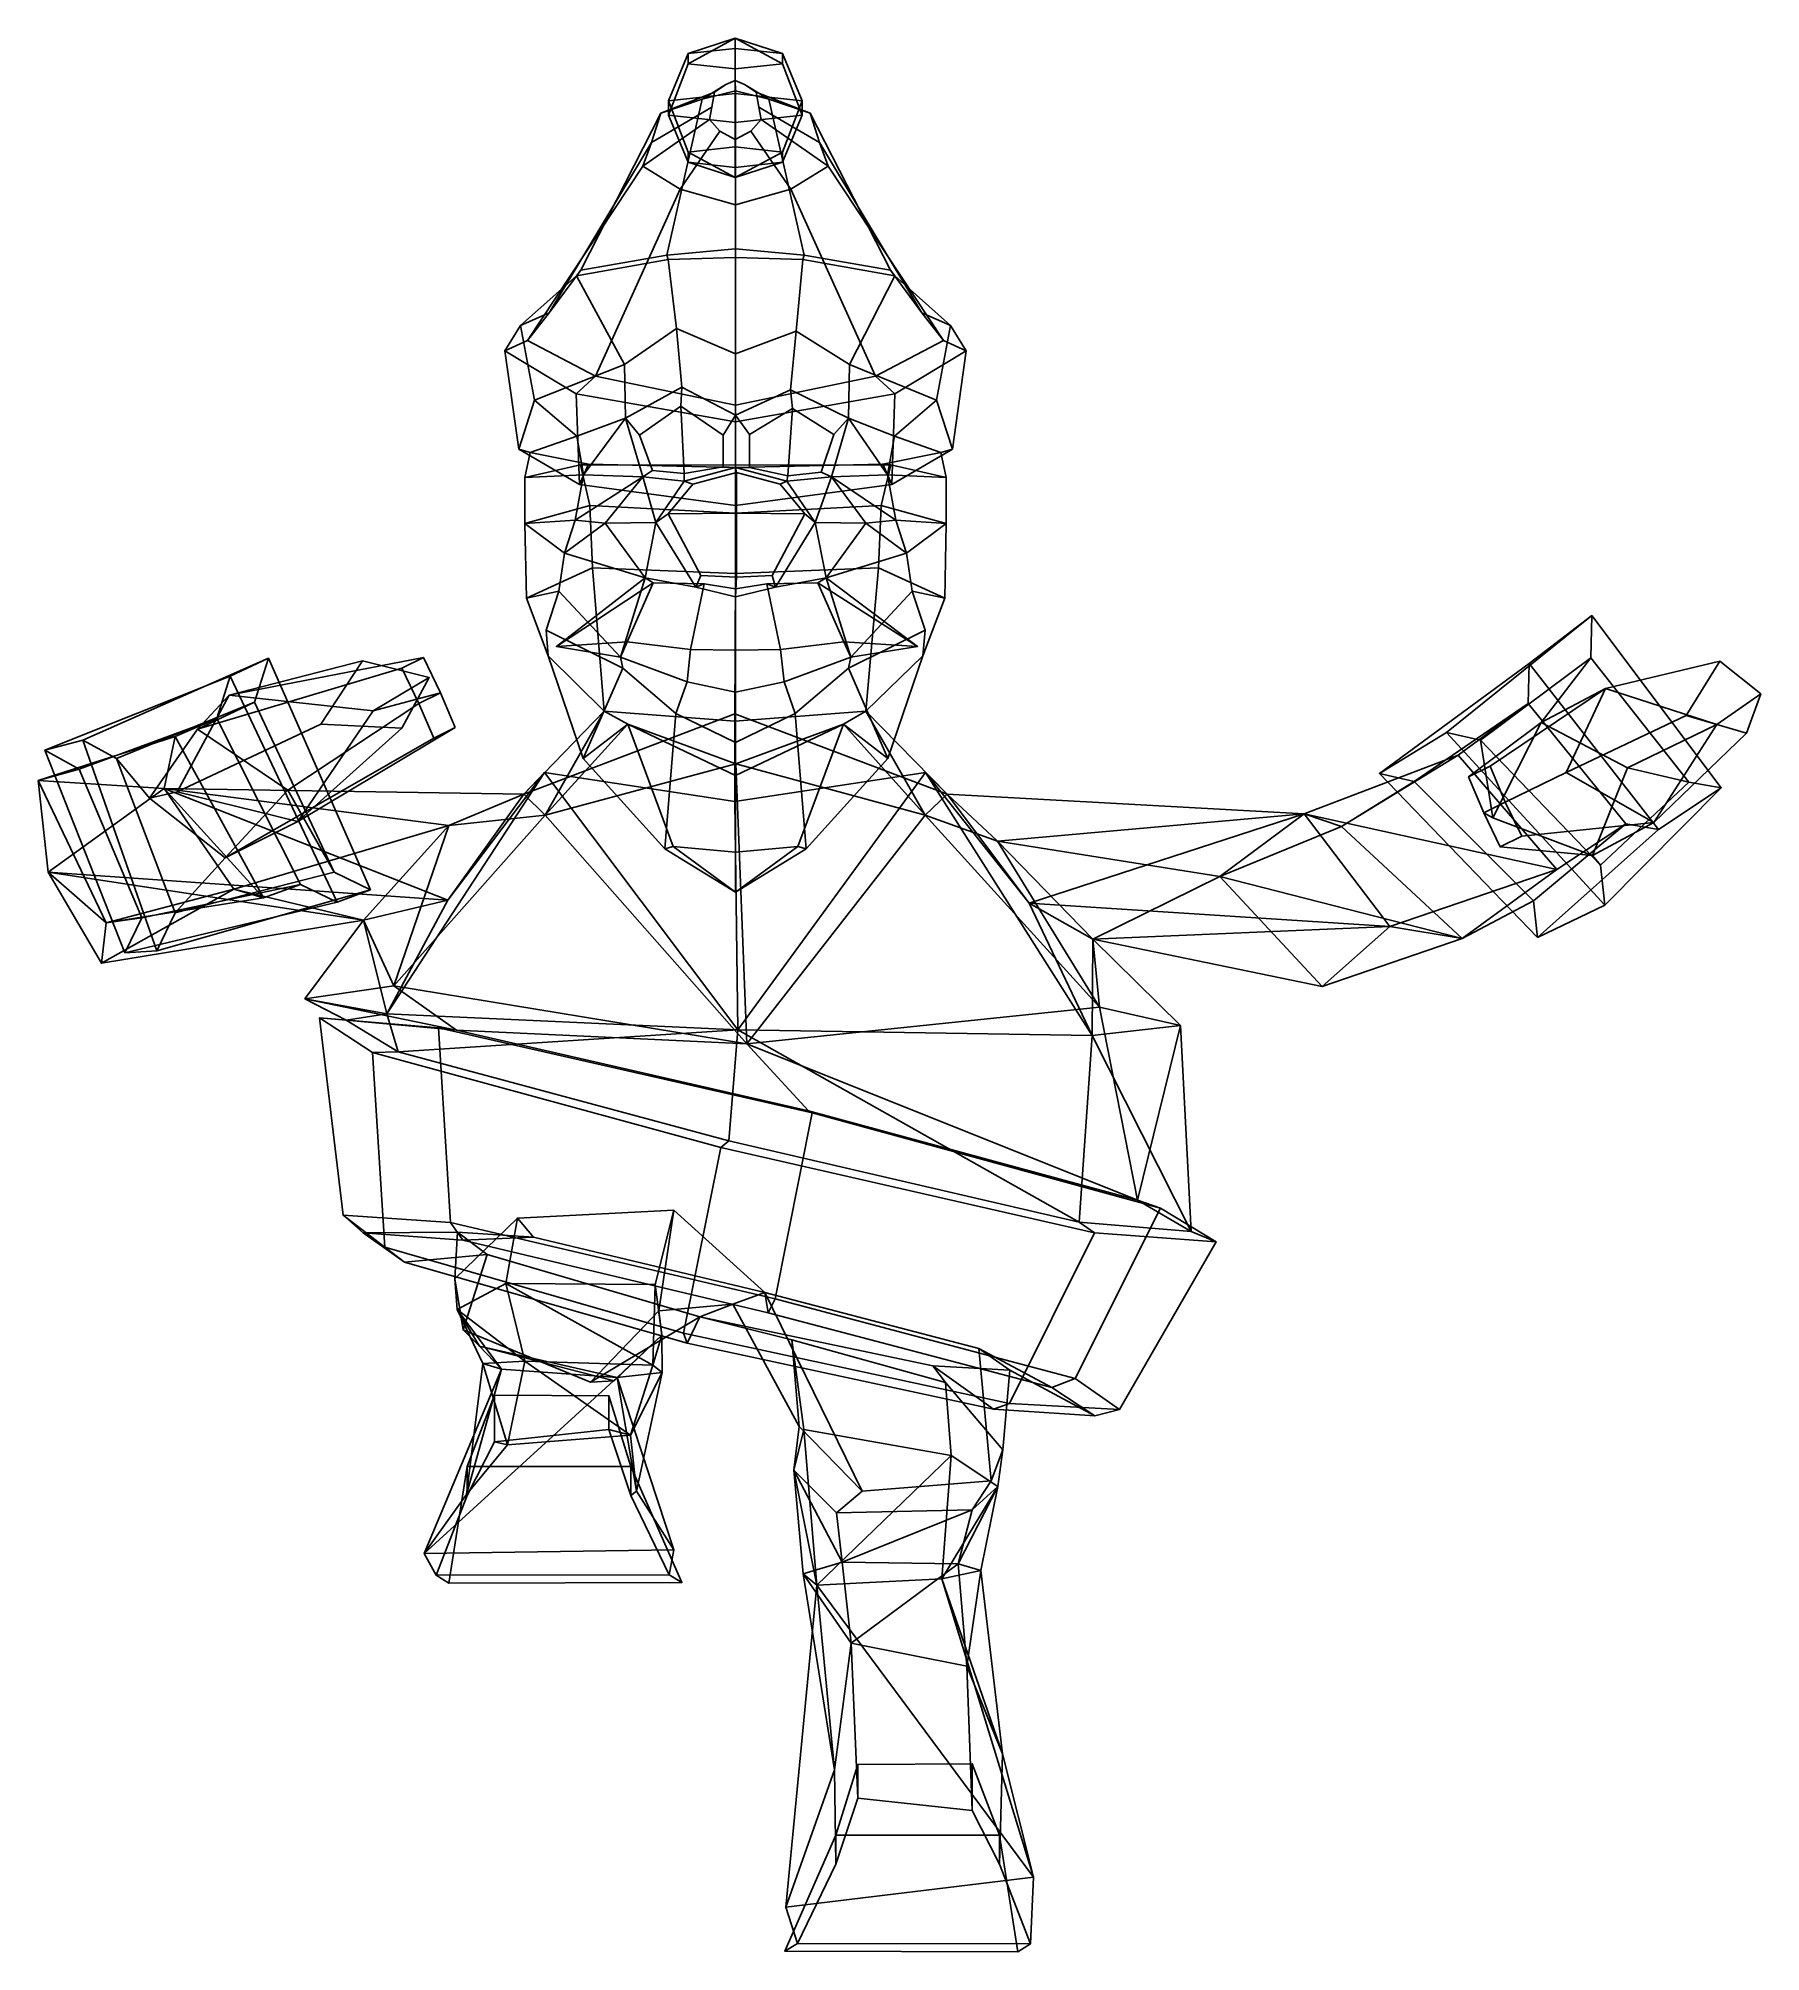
# Model space of a CAD drawing. Extents: x -202 to 294, y -149 to 403.
import ezdxf

# ---------------------------------------------------------------- set-up
doc = ezdxf.new("R2010")
doc.units = 0

msp = doc.modelspace()

# ---------------------------------------------------------------- linework, layer by layer
for p in [(-52.861191, 227.393738, 96.495125), (51.145378, 227.393738, 96.495125)]:
    msp.add_point(p)
for points in [[(-1.331468, 393.929443, -11.182452), (-1.331464, 402.759583, -24.632641), (-14.940356, 395.402771, -18.499847)], [(-14.940356, 395.402771, -18.499847), (-1.331464, 402.759583, -24.632641), (-14.940353, 398.349304, -33.134628)], [(-1.331464, 402.759583, -24.632641), (-1.331461, 399.822571, -40.45208), (-14.940353, 398.349304, -33.134628)], [(-1.331468, 393.929443, -11.182452), (12.277457, 395.402771, -18.499842), (-1.331464, 402.759583, -24.632641)], [(-1.331464, 402.759583, -24.632641), (12.27746, 398.349304, -33.134624), (-1.331461, 399.822571, -40.45208)], [(12.277457, 395.402771, -18.499842), (12.27746, 398.349304, -33.134624), (-1.331464, 402.759583, -24.632641)], [(-20.577364, 380.588318, -18.328737), (-14.940356, 395.402771, -18.499847), (-14.940353, 398.349304, -33.134628), (-20.57736, 384.755432, -39.025528)], [(-14.940353, 398.349304, -33.134628), (-1.331461, 399.822571, -40.45208), (-1.331459, 386.838928, -49.373886), (-20.57736, 384.755432, -39.025528)], [(12.27746, 398.349304, -33.134624), (17.914433, 384.755432, -39.02552), (-1.331459, 386.838928, -49.373886), (-1.331461, 399.822571, -40.45208)], [(17.914429, 380.588318, -18.328732), (17.914433, 384.755432, -39.02552), (12.27746, 398.349304, -33.134624), (12.277457, 395.402771, -18.499842)], [(-1.331469, 378.504822, -7.980401), (-1.331468, 393.929443, -11.182452), (-14.940356, 395.402771, -18.499847), (-20.577364, 380.588318, -18.328737)], [(-1.331469, 378.504822, -7.980401), (17.914429, 380.588318, -18.328732), (12.277457, 395.402771, -18.499842), (-1.331468, 393.929443, -11.182452)], [(-7.377376, 387.26239, -18.391985), (-8.127392, 382.895813, -19.295635), (-25.525116, 372.705139, 27.445307), (-22.846489, 381.137878, 36.536198)], [(-4.036875, 389.382507, -17.953238), (-7.377376, 387.26239, -18.391985), (-22.846489, 381.137878, 36.536198), (-10.91613, 385.232056, 40.94997)], [(-1.261626, 342.045898, 96.620384), (-1.289622, 387.621399, 43.525841), (-10.91613, 385.232056, 40.94997), (-21.049889, 340.176422, 89.424187)], [(-14.940352, 369.940979, -38.854359), (-20.57736, 384.755432, -39.025528), (-1.331459, 386.838928, -49.373886), (-1.33146, 371.414307, -46.171806)], [(-1.341453, 390.619812, -17.697182), (-4.036875, 389.382507, -17.953238), (-10.91613, 385.232056, 40.94997), (-1.289622, 387.621399, 43.525841)], [(-1.341453, 390.619812, -17.697182), (-1.289622, 387.621399, 43.525841), (8.336884, 385.232056, 40.94997), (1.353969, 389.382507, -17.953236)], [(12.277459, 369.940979, -38.854351), (-1.33146, 371.414307, -46.171806), (-1.331459, 386.838928, -49.373886), (17.914433, 384.755432, -39.02552)], [(-1.261626, 342.045898, 96.620384), (18.526634, 340.176422, 89.424187), (8.336884, 385.232056, 40.94997), (-1.289622, 387.621399, 43.525841)], [(1.353969, 389.382507, -17.953236), (8.336884, 385.232056, 40.94997), (20.267242, 381.137878, 36.536201), (4.694469, 387.26239, -18.391983)], [(4.694469, 387.26239, -18.391983), (20.267242, 381.137878, 36.536201), (22.945868, 372.705139, 27.445311), (5.444483, 382.895813, -19.295633)], [(-54.950726, 323.63028, 51.729507), (-45.910194, 335.89209, 77.182449), (-22.846489, 381.137878, 36.536198), (-25.525116, 372.705139, 27.445307)], [(-45.910194, 335.89209, 77.182449), (-21.049889, 340.176422, 89.424187), (-10.91613, 385.232056, 40.94997), (-22.846489, 381.137878, 36.536198)], [(-8.127392, 382.895813, -19.295635), (-8.814053, 379.373474, -20.024559), (-27.977474, 365.903015, 20.112207), (-25.525116, 372.705139, 27.445307)], [(-20.577364, 380.588318, -18.328737), (-20.57736, 384.755432, -39.025528), (-14.940352, 369.940979, -38.854359), (-14.940355, 366.994446, -24.219574)], [(5.444483, 382.895813, -19.295633), (22.945868, 372.705139, 27.445311), (25.39823, 365.903015, 20.112211), (6.131145, 379.373474, -20.024555)], [(43.386948, 335.89209, 77.182449), (20.267242, 381.137878, 36.536201), (8.336884, 385.232056, 40.94997), (18.526634, 340.176422, 89.424187)], [(17.914429, 380.588318, -18.328732), (12.277456, 366.994446, -24.219568), (12.277459, 369.940979, -38.854351), (17.914433, 384.755432, -39.02552)], [(52.427479, 323.63028, 51.729507), (22.945868, 372.705139, 27.445311), (20.267242, 381.137878, 36.536201), (43.386948, 335.89209, 77.182449)], [(-8.814053, 379.373474, -20.024559), (-5.813107, 375.930237, -20.737076), (-17.259813, 359.253693, 12.943941), (-27.977474, 365.903015, 20.112207)], [(-1.331469, 378.504822, -7.980401), (-20.577364, 380.588318, -18.328737), (-14.940355, 366.994446, -24.219574), (-1.331466, 365.521179, -16.90218)], [(-5.813107, 375.930237, -20.737076), (-1.341456, 373.610657, -21.217121), (-1.289627, 354.774139, 8.114732), (-17.259813, 359.253693, 12.943941)], [(3.130197, 375.930237, -20.737074), (14.680561, 359.253693, 12.943944), (-1.289627, 354.774139, 8.114732), (-1.341456, 373.610657, -21.217121)], [(-1.331469, 378.504822, -7.980401), (-1.331466, 365.521179, -16.90218), (12.277456, 366.994446, -24.219568), (17.914429, 380.588318, -18.328732)], [(6.131145, 379.373474, -20.024555), (25.39823, 365.903015, 20.112211), (14.680561, 359.253693, 12.943944), (3.130197, 375.930237, -20.737074)], [(-61.220665, 315.609406, 29.953623), (-54.950726, 323.63028, 51.729507), (-25.525116, 372.705139, 27.445307), (-27.977474, 365.903015, 20.112207)], [(-14.940355, 366.994446, -24.219574), (-14.940352, 369.940979, -38.854359), (-1.331472, 362.584167, -32.721561)], [(-1.331472, 362.584167, -32.721561), (-14.940352, 369.940979, -38.854359), (-1.33146, 371.414307, -46.171806)], [(-1.331472, 362.584167, -32.721561), (-1.33146, 371.414307, -46.171806), (12.277459, 369.940979, -38.854351)], [(12.277456, 366.994446, -24.219568), (-1.331472, 362.584167, -32.721561), (12.277459, 369.940979, -38.854351)], [(58.697418, 315.609406, 29.953625), (25.39823, 365.903015, 20.112211), (22.945868, 372.705139, 27.445311), (52.427479, 323.63028, 51.729507)], [(-41.632751, 305.348206, 10.933404), (-61.220665, 315.609406, 29.953623), (-27.977474, 365.903015, 20.112207), (-17.259813, 359.253693, 12.943941)], [(-1.331466, 365.521179, -16.90218), (-14.940355, 366.994446, -24.219574), (-1.331472, 362.584167, -32.721561)], [(-1.331466, 365.521179, -16.90218), (-1.331472, 362.584167, -32.721561), (12.277456, 366.994446, -24.219568)], [(39.109497, 305.348206, 10.933404), (14.680561, 359.253693, 12.943944), (25.39823, 365.903015, 20.112211), (58.697418, 315.609406, 29.953625)], [(-1.261628, 296.936066, -6.669971), (-41.632751, 305.348206, 10.933404), (-17.259813, 359.253693, 12.943941), (-1.289627, 354.774139, 8.114732)], [(-1.261628, 296.936066, -6.669971), (-1.289627, 354.774139, 8.114732), (14.680561, 359.253693, 12.943944), (39.109497, 305.348206, 10.933404)], [(-20.661224, 338.989014, 94.691864), (-21.049889, 340.176422, 89.424187), (-45.910194, 335.89209, 77.182449), (-47.152546, 334.23114, 82.25061)], [(-18.304399, 319.053284, 103.234856), (-20.661224, 338.989014, 94.691864), (-47.152546, 334.23114, 82.25061), (-33.245136, 308.675415, 94.079353)], [(-1.261627, 339.529663, 100.829193), (-1.261626, 342.045898, 96.620384), (-21.049889, 340.176422, 89.424187), (-20.661224, 338.989014, 94.691864)], [(-1.261628, 311.785492, 109.099426), (-1.261627, 339.529663, 100.829193), (-20.661224, 338.989014, 94.691864), (-18.304399, 319.053284, 103.234856)], [(-1.261628, 311.785492, 109.099426), (16.184868, 318.281158, 103.471062), (18.13797, 338.989014, 94.691864), (-1.261627, 339.529663, 100.829193)], [(-1.261627, 339.529663, 100.829193), (18.13797, 338.989014, 94.691864), (18.526634, 340.176422, 89.424187), (-1.261626, 342.045898, 96.620384)], [(16.184868, 318.281158, 103.471062), (31.59392, 308.675415, 94.079361), (44.629299, 334.23114, 82.25061), (18.13797, 338.989014, 94.691864)], [(18.13797, 338.989014, 94.691864), (44.629299, 334.23114, 82.25061), (43.386948, 335.89209, 77.182449), (18.526634, 340.176422, 89.424187)], [(-47.152546, 334.23114, 82.25061), (-45.910194, 335.89209, 77.182449), (-54.950726, 323.63028, 51.729507), (-63.249405, 319.956116, 53.952595)], [(-33.245136, 308.675415, 94.079353), (-47.152546, 334.23114, 82.25061), (-63.249405, 319.956116, 53.952595), (-59.202343, 298.385529, 77.292915)], [(31.59392, 308.675415, 94.079361), (56.679092, 298.385529, 77.292923), (60.726154, 319.956085, 53.952595), (44.629299, 334.23114, 82.25061)], [(44.629299, 334.23114, 82.25061), (60.726154, 319.956085, 53.952595), (52.427479, 323.63028, 51.729507), (43.386948, 335.89209, 77.182449)], [(-63.249405, 319.956116, 53.952595), (-54.950726, 323.63028, 51.729507), (-61.220665, 315.609406, 29.953623), (-67.775093, 312.620575, 29.133965)], [(60.726154, 319.956085, 53.952595), (65.251846, 312.620575, 29.133966), (58.697418, 315.609406, 29.953625), (52.427479, 323.63028, 51.729507)], [(-59.202343, 298.385529, 77.292915), (-63.249405, 319.956116, 53.952595), (-67.775093, 312.620575, 29.133965), (-63.775761, 284.325806, 42.14732)], [(-67.775093, 312.620575, 29.133965), (-61.220665, 315.609406, 29.953623), (-41.632751, 305.348206, 10.933404), (-47.161472, 300.279999, 8.500876)], [(-18.304399, 319.053284, 103.234856), (-33.245136, 308.675415, 94.079353), (-32.952427, 293.232452, 94.640991), (-16.735708, 302.196625, 106.165733)], [(-1.261628, 311.785492, 109.099426), (-18.304399, 319.053284, 103.234856), (-16.735708, 302.196625, 106.165733), (-1.261628, 294.054504, 108.643082)], [(-1.261628, 311.785492, 109.099426), (-1.261628, 294.054504, 108.643082), (14.616173, 301.39624, 106.212967), (16.184868, 318.281158, 103.471062)], [(16.184868, 318.281158, 103.471062), (14.616173, 301.39624, 106.212967), (31.301207, 293.232452, 94.640991), (31.59392, 308.675415, 94.079361)], [(65.251846, 312.620575, 29.133966), (44.638214, 300.279999, 8.500877), (39.109497, 305.348206, 10.933404), (58.697418, 315.609406, 29.953625)], [(56.679092, 298.385529, 77.292923), (61.252506, 284.325775, 42.147324), (65.251846, 312.620575, 29.133966), (60.726154, 319.956085, 53.952595)], [(-63.775761, 284.325806, 42.14732), (-67.775093, 312.620575, 29.133965), (-47.161472, 300.279999, 8.500876), (-46.266144, 274.057068, 17.940266)], [(61.252506, 284.325775, 42.147324), (43.742889, 274.057068, 17.940266), (44.638214, 300.279999, 8.500877), (65.251846, 312.620575, 29.133966)], [(-47.036804, 288.003052, 78.311165), (-32.952427, 293.232452, 94.640991), (-33.245136, 308.675415, 94.079353), (-59.202343, 298.385529, 77.292915)], [(-47.161472, 300.279999, 8.500876), (-41.632751, 305.348206, 10.933404), (-1.261628, 296.936066, -6.669971), (-1.261628, 292.146942, -9.965155)], [(44.638214, 300.279999, 8.500877), (-1.261628, 292.146942, -9.965155), (-1.261628, 296.936066, -6.669971), (39.109497, 305.348206, 10.933404)], [(44.513546, 288.003052, 78.311165), (56.679092, 298.385529, 77.292923), (31.59392, 308.675415, 94.079361), (31.301207, 293.232452, 94.640991)], [(-59.202343, 298.385529, 77.292915), (-63.775761, 284.325806, 42.14732), (-60.470219, 283.339478, 41.793922), (-47.036804, 288.003052, 78.311165)], [(-46.266144, 274.057068, 17.940266), (-47.161472, 300.279999, 8.500876), (-1.261628, 292.146942, -9.965155), (-1.261629, 268.000732, -0.879416)], [(-16.994556, 296.726257, 104.469688), (-16.735708, 302.196625, 106.165733), (-32.952427, 293.232452, 94.640991), (-28.931688, 288.357544, 94.654114)], [(-16.994556, 296.726257, 104.469688), (-4.846684, 288.35437, 106.095718), (-1.261628, 294.054504, 108.643082), (-16.735708, 302.196625, 106.165733)], [(43.742889, 274.057068, 17.940266), (-1.261629, 268.000732, -0.879416), (-1.261628, 292.146942, -9.965155), (44.638214, 300.279999, 8.500877)], [(15.123045, 296.031097, 104.268639), (14.616173, 301.39624, 106.212967), (-1.261628, 294.054504, 108.643082), (2.776564, 288.473633, 106.276031)], [(15.123045, 296.031097, 104.268639), (27.042391, 288.47702, 92.15062), (31.301207, 293.232452, 94.640991), (14.616173, 301.39624, 106.212967)], [(56.679092, 298.385529, 77.292923), (44.513546, 288.003052, 78.311165), (57.946968, 283.339478, 41.793922), (61.252506, 284.325775, 42.147324)], [(-45.064053, 276.887604, 78.655991), (-32.952427, 293.232452, 94.640991), (-47.036804, 288.003052, 78.311165)], [(-28.022158, 276.326996, 98.549278), (-32.952427, 293.232452, 94.640991), (-45.064053, 276.887604, 78.655991)], [(-25.184687, 278.167694, 97.547935), (-28.931688, 288.357544, 94.654114), (-32.952427, 293.232452, 94.640991), (-28.022158, 276.326996, 98.549278)], [(-16.0952, 277.233154, 102.64016), (-16.994556, 296.726257, 104.469688), (-28.931688, 288.357544, 94.654114), (-25.184687, 278.167694, 97.547935)], [(-4.846684, 288.35437, 106.095718), (-16.994556, 296.726257, 104.469688), (-16.0952, 277.233154, 102.64016), (-4.846684, 279.237091, 106.939919)], [(-4.846684, 279.237091, 106.939919), (-1.261628, 278.989685, 110.144325), (-1.261628, 294.054504, 108.643082), (-4.846684, 288.35437, 106.095718)], [(2.776564, 278.969025, 107.318275), (2.776564, 288.473633, 106.276031), (-1.261628, 294.054504, 108.643082), (-1.261628, 278.989685, 110.144325)], [(2.776564, 288.473633, 106.276031), (2.776564, 278.969025, 107.318275), (13.806031, 276.620758, 102.009949), (15.123045, 296.031097, 104.268639)], [(13.806031, 276.620758, 102.009949), (23.368357, 277.616791, 95.723228), (27.042391, 288.47702, 92.15062), (15.123045, 296.031097, 104.268639)], [(23.368357, 277.616791, 95.723228), (26.370941, 276.326996, 98.549278), (31.301207, 293.232452, 94.640991), (27.042391, 288.47702, 92.15062)], [(26.370941, 276.326996, 98.549278), (42.540791, 276.887634, 78.655991), (31.301207, 293.232452, 94.640991)], [(42.540791, 276.887634, 78.655991), (44.513546, 288.003052, 78.311165), (31.301207, 293.232452, 94.640991)], [(-47.036804, 288.003052, 78.311165), (-60.470219, 283.339478, 41.793922), (-61.974628, 276.071472, 42.462151), (-45.064053, 276.887604, 78.655991)], [(44.513546, 288.003052, 78.311165), (42.540791, 276.887634, 78.655991), (59.45137, 276.071503, 42.462151), (57.946968, 283.339478, 41.793922)], [(-63.775761, 284.325806, 42.14732), (-46.266144, 274.057068, 17.940266), (-43.680016, 279.975983, 15.766959), (-60.470219, 283.339478, 41.793922)], [(-61.974628, 276.071472, 42.462151), (-60.470219, 283.339478, 41.793922), (-43.680016, 279.975983, 15.766959), (-45.992378, 279.750854, 12.67251)], [(61.252506, 284.325775, 42.147324), (57.946968, 283.339478, 41.793922), (41.156761, 279.975983, 15.766959), (43.742889, 274.057068, 17.940266)], [(59.45137, 276.071503, 42.462151), (43.469116, 279.750885, 12.67251), (41.156761, 279.975983, 15.766959), (57.946968, 283.339478, 41.793922)], [(-61.99641, 262.877533, 44.641083), (-61.974628, 276.071472, 42.462151), (-45.992378, 279.750854, 12.67251), (-43.247601, 268.053802, 11.188781)], [(-45.064053, 276.887604, 78.655991), (-61.974628, 276.071472, 42.462151), (-61.99641, 262.877533, 44.641083), (-47.505821, 263.788452, 78.504814)], [(-47.505821, 263.788452, 78.504814), (-28.022158, 276.326996, 98.549278), (-45.064053, 276.887604, 78.655991)], [(-38.851845, 262.97171, 101.72583), (-28.022158, 276.326996, 98.549278), (-47.505821, 263.788452, 78.504814)], [(-46.266144, 274.057068, 17.940266), (-1.261629, 268.000732, -0.879416), (-1.261629, 279.043549, -1.258284), (-43.680016, 279.975983, 15.766959)], [(-45.992378, 279.750854, 12.67251), (-43.680016, 279.975983, 15.766959), (-1.261629, 279.043549, -1.258284), (-1.261628, 279.676697, -2.405132)], [(-43.247601, 268.053802, 11.188781), (-45.992378, 279.750854, 12.67251), (-1.261628, 279.676697, -2.405132), (-1.261628, 265.800476, -0.945824)], [(-38.851845, 262.97171, 101.72583), (-24.220083, 263.125061, 104.760262), (-28.022158, 276.326996, 98.549278)], [(-16.0952, 277.233154, 102.64016), (-25.184687, 278.167694, 97.547935), (-28.022158, 276.326996, 98.549278), (-16.062307, 275.046112, 104.835991)], [(-24.220083, 263.125061, 104.760262), (-16.062307, 275.046112, 104.835991), (-28.022158, 276.326996, 98.549278)], [(-1.003246, 265.786407, 128.666168), (-1.003246, 277.603333, 124.536148), (-13.626121, 274.169067, 121.01963), (-20.702448, 265.604736, 122.216965)], [(-16.0952, 277.233154, 102.64016), (-16.062307, 275.046112, 104.835991), (-1.261628, 278.989685, 110.144325), (-4.846684, 279.237091, 106.939919)], [(-1.003246, 277.603333, 124.536148), (-1.261628, 278.989685, 110.144325), (-16.062307, 275.046112, 104.835991), (-13.626121, 274.169067, 121.01963)], [(43.742889, 274.057068, 17.940266), (41.156761, 279.975983, 15.766959), (-1.261629, 279.043549, -1.258284), (-1.261629, 268.000732, -0.879416)], [(43.469116, 279.750885, 12.67251), (-1.261628, 279.676697, -2.405132), (-1.261629, 279.043549, -1.258284), (41.156761, 279.975983, 15.766959)], [(40.724342, 268.053802, 11.188781), (-1.261628, 265.800476, -0.945824), (-1.261628, 279.676697, -2.405132), (43.469116, 279.750885, 12.67251)], [(-1.003246, 277.603333, 124.536148), (11.619626, 274.169067, 121.01963), (13.53905, 275.046112, 104.835991), (-1.261628, 278.989685, 110.144325)], [(13.806031, 276.620758, 102.009949), (2.776564, 278.969025, 107.318275), (-1.261628, 278.989685, 110.144325), (13.53905, 275.046112, 104.835991)], [(-1.003246, 265.786407, 128.666168), (18.695955, 265.604736, 122.216965), (11.619626, 274.169067, 121.01963), (-1.003246, 277.603333, 124.536148)], [(13.806031, 276.620758, 102.009949), (13.53905, 275.046112, 104.835991), (26.370941, 276.326996, 98.549278), (23.368357, 277.616791, 95.723228)], [(21.696829, 263.125061, 104.760262), (26.370941, 276.326996, 98.549278), (13.53905, 275.046112, 104.835991)], [(36.328587, 262.97171, 101.72583), (26.370941, 276.326996, 98.549278), (21.696829, 263.125061, 104.760262)], [(44.982567, 263.788483, 78.504814), (42.540791, 276.887634, 78.655991), (26.370941, 276.326996, 98.549278)], [(36.328587, 262.97171, 101.72583), (44.982567, 263.788483, 78.504814), (26.370941, 276.326996, 98.549278)], [(59.473156, 262.877563, 44.641083), (40.724342, 268.053802, 11.188781), (43.469116, 279.750885, 12.67251), (59.45137, 276.071503, 42.462151)], [(42.540791, 276.887634, 78.655991), (44.982567, 263.788483, 78.504814), (59.473156, 262.877563, 44.641083), (59.45137, 276.071503, 42.462151)], [(-20.702448, 265.604736, 122.216965), (-13.626121, 274.169067, 121.01963), (-16.062307, 275.046112, 104.835991), (-24.220083, 263.125061, 104.760262)], [(18.695955, 265.604736, 122.216965), (21.696829, 263.125061, 104.760262), (13.53905, 275.046112, 104.835991), (11.619626, 274.169067, 121.01963)], [(-61.560055, 241.323303, 46.003769), (-61.99641, 262.877533, 44.641083), (-43.247601, 268.053802, 11.188781), (-42.454884, 250.066132, 14.099627)], [(-42.454884, 250.066132, 14.099627), (-43.247601, 268.053802, 11.188781), (-1.261628, 265.800476, -0.945824), (-1.261628, 248.44043, 3.485335)], [(-11.278121, 247.85675, 117.381271), (-20.702448, 265.604736, 122.216965), (-24.220083, 263.125061, 104.760262), (-12.728089, 244.538025, 104.511536)], [(-1.003246, 247.335266, 122.611298), (-1.003246, 265.786407, 128.666168), (-20.702448, 265.604736, 122.216965), (-11.278121, 247.85675, 117.381271)], [(39.931625, 250.066132, 14.099627), (-1.261628, 248.44043, 3.485335), (-1.261628, 265.800476, -0.945824), (40.724342, 268.053802, 11.188781)], [(-1.003246, 247.335266, 122.611298), (9.271628, 247.85675, 117.381271), (18.695955, 265.604736, 122.216965), (-1.003246, 265.786407, 128.666168)], [(9.271628, 247.85675, 117.381271), (10.204832, 244.538025, 104.511536), (21.696829, 263.125061, 104.760262), (18.695955, 265.604736, 122.216965)], [(59.036804, 241.323303, 46.003769), (39.931625, 250.066132, 14.099627), (40.724342, 268.053802, 11.188781), (59.473156, 262.877563, 44.641083)], [(-47.505821, 263.788452, 78.504814), (-61.99641, 262.877533, 44.641083), (-50.571896, 254.265076, 77.948036)], [(-52.177639, 243.335205, 78.12674), (-50.571896, 254.265076, 77.948036), (-61.99641, 262.877533, 44.641083), (-61.560055, 241.323303, 46.003769)], [(-50.571896, 254.265076, 77.948036), (-38.851845, 262.97171, 101.72583), (-47.505821, 263.788452, 78.504814)], [(-27.355223, 247.158386, 98.608398), (-38.851845, 262.97171, 101.72583), (-50.571896, 254.265076, 77.948036)], [(-27.355223, 247.158386, 98.608398), (-24.220083, 263.125061, 104.760262), (-38.851845, 262.97171, 101.72583)], [(-12.728089, 244.538025, 104.511536), (-24.220083, 263.125061, 104.760262), (-27.355223, 247.158386, 98.608398)], [(10.204832, 244.538025, 104.511536), (24.831968, 247.158386, 98.608398), (21.696829, 263.125061, 104.760262)], [(24.831968, 247.158386, 98.608398), (36.328587, 262.97171, 101.72583), (21.696829, 263.125061, 104.760262)], [(24.831968, 247.158386, 98.608398), (48.048641, 254.265076, 77.948036), (36.328587, 262.97171, 101.72583)], [(48.048641, 254.265076, 77.948036), (44.982567, 263.788483, 78.504814), (36.328587, 262.97171, 101.72583)], [(44.982567, 263.788483, 78.504814), (48.048641, 254.265076, 77.948036), (59.473156, 262.877563, 44.641083)], [(49.654385, 243.335205, 78.12674), (59.036804, 241.323303, 46.003769), (59.473156, 262.877563, 44.641083), (48.048641, 254.265076, 77.948036)], [(-52.177639, 243.335205, 78.12674), (-34.463234, 224.332428, 104.917747), (-27.355223, 247.158386, 98.608398), (-50.571896, 254.265076, 77.948036)], [(49.654385, 243.335205, 78.12674), (48.048641, 254.265076, 77.948036), (24.831968, 247.158386, 98.608398), (31.939976, 224.332428, 104.917747)], [(-55.231514, 224.711639, 50.112881), (-61.560055, 241.323303, 46.003769), (-42.454884, 250.066132, 14.099627), (-39.149845, 208.782104, 31.855993)], [(-39.149845, 208.782104, 31.855993), (-42.454884, 250.066132, 14.099627), (-1.261628, 248.44043, 3.485335), (-1.513279, 205.844543, 8.88728)], [(36.334221, 208.782104, 31.855993), (-1.513279, 205.844543, 8.88728), (-1.261628, 248.44043, 3.485335), (39.931625, 250.066132, 14.099627)], [(52.708256, 224.711639, 50.112881), (36.334221, 208.782104, 31.855993), (39.931625, 250.066132, 14.099627), (59.036804, 241.323303, 46.003769)], [(-55.231514, 224.711639, 50.112881), (-55.900864, 232.077118, 81.29702), (-52.177639, 243.335205, 78.12674), (-61.560055, 241.323303, 46.003769)], [(-52.177639, 243.335205, 78.12674), (-55.900864, 232.077118, 81.29702), (-33.780064, 221.110687, 95.906563), (-34.463234, 224.332428, 104.917747)], [(-24.989033, 245.737732, 112.608627), (-27.355223, 247.158386, 98.608398), (-52.861191, 227.393738, 96.495125)], [(-52.861191, 227.393738, 96.495125), (-27.355223, 247.158386, 98.608398), (-34.463234, 224.332428, 104.917747)], [(-32.466236, 228.689026, 115.00264), (-24.989033, 245.737732, 112.608627), (-52.861191, 227.393738, 96.495125)], [(-10.291663, 245.475464, 112.725739), (-24.989033, 245.737732, 112.608627), (-32.466236, 228.689026, 115.00264), (-14.252616, 226.497711, 123.670204)], [(-24.989033, 245.737732, 112.608627), (-10.291663, 245.475464, 112.725739), (-12.728089, 244.538025, 104.511536), (-27.355223, 247.158386, 98.608398)], [(-14.252616, 226.497711, 123.670204), (-1.261628, 226.29425, 124.353912), (-1.261628, 244.061462, 115.474304), (-10.291663, 245.475464, 112.725739)], [(-1.003246, 247.335266, 122.611298), (-11.278121, 247.85675, 117.381271), (-12.728089, 244.538025, 104.511536), (-1.261628, 241.750671, 110.43103)], [(-1.261628, 244.061462, 115.474304), (-1.261628, 241.750671, 110.43103), (-12.728089, 244.538025, 104.511536), (-10.291663, 245.475464, 112.725739)], [(-1.003246, 247.335266, 122.611298), (-1.261628, 241.750671, 110.43103), (10.204832, 244.538025, 104.511536), (9.271628, 247.85675, 117.381271)], [(11.729358, 226.497711, 123.670204), (7.768407, 245.475464, 112.725739), (-1.261628, 244.061462, 115.474304), (-1.261628, 226.29425, 124.353912)], [(-1.261628, 244.061462, 115.474304), (7.768407, 245.475464, 112.725739), (10.204832, 244.538025, 104.511536), (-1.261628, 241.750671, 110.43103)], [(22.465778, 245.737732, 112.608627), (24.831968, 247.158386, 98.608398), (10.204832, 244.538025, 104.511536), (7.768407, 245.475464, 112.725739)], [(7.768407, 245.475464, 112.725739), (11.729358, 226.497711, 123.670204), (29.94298, 228.689026, 115.00264), (22.465778, 245.737732, 112.608627)], [(22.465778, 245.737732, 112.608627), (51.145378, 227.393738, 96.495125), (24.831968, 247.158386, 98.608398)], [(29.94298, 228.689026, 115.00264), (51.145378, 227.393738, 96.495125), (22.465778, 245.737732, 112.608627)], [(51.145378, 227.393738, 96.495125), (31.939976, 224.332428, 104.917747), (24.831968, 247.158386, 98.608398)], [(49.654385, 243.335205, 78.12674), (31.939976, 224.332428, 104.917747), (31.256805, 221.110687, 95.906563), (53.377613, 232.077118, 81.29702)], [(52.708256, 224.711639, 50.112881), (59.036804, 241.323303, 46.003769), (49.654385, 243.335205, 78.12674), (53.377613, 232.077118, 81.29702)], [(-33.780064, 221.110687, 95.906563), (-55.900864, 232.077118, 81.29702), (-55.231514, 224.711639, 50.112881), (-45.153446, 195.064178, 66.107307)], [(31.256805, 221.110687, 95.906563), (42.630188, 195.064178, 66.107307), (52.708256, 224.711639, 50.112881), (53.377613, 232.077118, 81.29702)], [(184.314453, 190.807739, 118.935951), (203.660095, 202.613678, 143.094345), (245.518448, 236.294189, 93.707909), (227.540436, 222.469635, 70.574875)], [(203.660095, 202.613678, 143.094345), (213.508911, 200.369812, 136.732971), (245.247498, 224.167328, 99.885124), (245.518448, 236.294189, 93.707909)], [(282.873413, 186.68573, 90.886703), (264.821991, 174.619568, 65.87532), (227.540436, 222.469635, 70.574875), (245.518448, 236.294189, 93.707909)], [(282.873413, 186.68573, 90.886703), (245.518448, 236.294189, 93.707909), (245.247498, 224.167328, 99.885124), (273.519012, 188.303162, 97.181725)], [(-34.463234, 224.332428, 104.917747), (-32.466236, 228.689026, 115.00264), (-52.861191, 227.393738, 96.495125)], [(-14.252616, 226.497711, 123.670204), (-32.466236, 228.689026, 115.00264), (-34.463234, 224.332428, 104.917747), (-15.254243, 217.198669, 113.76458)], [(-1.261628, 226.29425, 124.353912), (-14.252616, 226.497711, 123.670204), (-15.254243, 217.198669, 113.76458), (-1.261628, 214.231873, 119.235947)], [(-1.261628, 226.29425, 124.353912), (-1.261628, 214.231873, 119.235947), (12.730985, 217.198669, 113.76458), (11.729358, 226.497711, 123.670204)], [(11.729358, 226.497711, 123.670204), (12.730985, 217.198669, 113.76458), (31.939976, 224.332428, 104.917747), (29.94298, 228.689026, 115.00264)], [(31.939976, 224.332428, 104.917747), (51.145378, 227.393738, 96.495125), (29.94298, 228.689026, 115.00264)], [(-189.41304, 200.420563, 129.902863), (-135.921463, 224.026978, 108.790337), (-146.948563, 218.806244, 78.780159), (-200.322037, 197.510803, 98.765388)], [(-189.41304, 200.420563, 129.902863), (-179.71875, 195.05127, 127.268486), (-139.973755, 211.318268, 111.503166), (-135.921463, 224.026978, 108.790337)], [(-120.784286, 205.020874, 197.71022), (-108.820847, 223.253296, 197.606018), (-147.255692, 213.332275, 141.080566), (-162.227936, 185.465729, 158.934189)], [(-91.260628, 224.203613, 125.05265), (-97.415092, 221.172302, 114.080139), (-156.339935, 203.584595, 108.79763), (-147.255692, 213.332275, 141.080566)], [(-92.544212, 210.959351, 115.149757), (-130.288605, 185.977325, 99.809746), (-156.339935, 203.584595, 108.79763), (-97.415092, 221.172302, 114.080139)], [(-86.282051, 214.03186, 126.071999), (-91.260628, 224.203613, 125.05265), (-147.255692, 213.332275, 141.080566), (-105.7481, 208.848358, 137.964279)], [(-89.539658, 218.421753, 189.409454), (-105.7481, 208.848358, 137.964279), (-147.255692, 213.332275, 141.080566), (-108.820847, 223.253296, 197.606018)], [(-116.082062, 153.639282, 75.573288), (-146.948563, 218.806244, 78.780159), (-135.921463, 224.026978, 108.790337), (-106.527306, 157.254303, 107.083603)], [(-106.527306, 157.254303, 107.083603), (-135.921463, 224.026978, 108.790337), (-139.973755, 211.318268, 111.503166), (-116.926521, 162.349548, 109.981163)], [(-97.478745, 203.885498, 199.4021), (-89.539658, 218.421753, 189.409454), (-108.820847, 223.253296, 197.606018), (-120.784286, 205.020874, 197.71022)], [(-86.282051, 214.03186, 126.071999), (-92.544212, 210.959351, 115.149757), (-97.415092, 221.172302, 114.080139), (-91.260628, 224.203613, 125.05265)], [(-45.153446, 195.064178, 66.107307), (-55.231514, 224.711639, 50.112881), (-39.149845, 208.782104, 31.855993), (-32.316971, 205.00119, 60.032959)], [(-21.621662, 169.062622, 97.859222), (-18.436537, 208.04718, 115.812431), (-33.780064, 221.110687, 95.906563), (-45.153446, 195.064178, 66.107307)], [(-18.436537, 208.04718, 115.812431), (-15.254243, 217.198669, 113.76458), (-34.463234, 224.332428, 104.917747), (-33.780064, 221.110687, 95.906563)], [(15.913278, 208.04718, 115.812431), (31.256805, 221.110687, 95.906563), (31.939976, 224.332428, 104.917747), (12.730985, 217.198669, 113.76458)], [(19.098406, 169.062622, 97.859222), (42.630188, 195.064178, 66.107307), (31.256805, 221.110687, 95.906563), (15.913278, 208.04718, 115.812431)], [(42.630188, 195.064178, 66.107307), (29.870491, 205.00119, 60.032959), (36.334221, 208.782104, 31.855993), (52.708256, 224.711639, 50.112881)], [(184.314453, 190.807739, 118.935951), (227.540436, 222.469635, 70.574875), (227.215057, 210.908691, 76.514664), (194.339218, 188.487854, 112.478653)], [(217.024185, 178.017883, 123.44278), (230.957199, 205.50177, 106.338577), (245.247498, 224.167328, 99.885124), (213.508911, 200.369812, 136.732971)], [(264.821991, 174.619568, 65.87532), (255.329773, 176.224091, 72.281204), (227.215057, 210.908691, 76.514664), (227.540436, 222.469635, 70.574875)], [(255.809601, 192.450378, 97.528374), (273.519012, 188.303162, 97.181725), (245.247498, 224.167328, 99.885124), (230.957199, 205.50177, 106.338577)], [(272.76535, 207.509308, 203.613235), (282.457611, 223.122192, 192.451248), (249.523682, 215.248108, 132.250366), (238.130142, 191.079102, 164.479919)], [(294.240387, 213.726013, 176.689484), (281.583832, 204.882874, 118.679359), (249.523682, 215.248108, 132.250366), (282.457611, 223.122192, 192.451248)], [(290.095886, 202.37616, 196.722061), (294.240387, 213.726013, 176.689484), (282.457611, 223.122192, 192.451248), (272.76535, 207.509308, 203.613235)], [(-200.322037, 197.510803, 98.765388), (-146.948563, 218.806244, 78.780159), (-150.746399, 206.640137, 81.350151), (-190.497986, 192.024536, 96.100632)], [(-116.082062, 153.639282, 75.573288), (-126.679832, 158.788513, 78.530861), (-150.746399, 206.640137, 81.350151), (-146.948563, 218.806244, 78.780159)], [(-97.478745, 203.885498, 199.4021), (-127.455704, 176.887146, 143.44458), (-105.7481, 208.848358, 137.964279), (-89.539658, 218.421753, 189.409454)], [(-1.261628, 199.701691, 122.178642), (-1.261628, 214.231873, 119.235947), (-15.254243, 217.198669, 113.76458), (-18.436537, 208.04718, 115.812431)], [(-1.261628, 199.701691, 122.178642), (15.913278, 208.04718, 115.812431), (12.730985, 217.198669, 113.76458), (-1.261628, 214.231873, 119.235947)], [(216.238754, 192.8974, 175.874741), (249.523682, 215.248108, 132.250366), (230.957199, 205.50177, 106.338577), (210.02269, 189.84314, 164.94339)], [(220.570648, 182.484985, 177.326202), (238.130142, 191.079102, 164.479919), (249.523682, 215.248108, 132.250366), (216.238754, 192.8974, 175.874741)], [(281.583832, 204.882874, 118.679359), (255.809601, 192.450378, 97.528374), (230.957199, 205.50177, 106.338577), (249.523682, 215.248108, 132.250366)], [(-170.169128, 183.659058, 120.946838), (-156.339935, 203.584595, 108.79763), (-139.973755, 211.318268, 111.503166), (-179.71875, 195.05127, 127.268486)], [(-162.227936, 185.465729, 158.934189), (-147.255692, 213.332275, 141.080566), (-156.339935, 203.584595, 108.79763), (-170.169128, 183.659058, 120.946838)], [(-130.288605, 185.977325, 99.809746), (-116.926521, 162.349548, 109.981163), (-139.973755, 211.318268, 111.503166), (-156.339935, 203.584595, 108.79763)], [(-88.236702, 200.952698, 116.507912), (-148.362167, 166.48584, 114.189049), (-130.288605, 185.977325, 99.809746), (-92.544212, 210.959351, 115.149757)], [(-82.054291, 203.996643, 127.507957), (-86.282051, 214.03186, 126.071999), (-105.7481, 208.848358, 137.964279), (-127.455704, 176.887146, 143.44458)], [(-82.054291, 203.996643, 127.507957), (-88.236702, 200.952698, 116.507912), (-92.544212, 210.959351, 115.149757), (-86.282051, 214.03186, 126.071999)], [(207.067154, 196.094482, 50.402435), (173.43306, 175.529541, 86.027328), (194.339218, 188.487854, 112.478653), (227.215057, 210.908691, 76.514664)], [(255.329773, 176.224091, 72.281204), (235.492905, 163.050781, 45.125141), (207.067154, 196.094482, 50.402435), (227.215057, 210.908691, 76.514664)], [(290.095886, 202.37616, 196.722061), (263.44458, 176.615356, 138.54248), (281.583832, 204.882874, 118.679359), (294.240387, 213.726013, 176.689484)], [(-190.497986, 192.024536, 96.100632), (-150.746399, 206.640137, 81.350151), (-162.782928, 201.413147, 47.659698), (-202.253662, 188.723541, 62.109489)], [(-162.782928, 201.413147, 47.659698), (-150.746399, 206.640137, 81.350151), (-126.679832, 158.788513, 78.530861), (-137.31665, 154.904846, 44.231686)], [(-97.478745, 203.885498, 199.4021), (-120.784286, 205.020874, 197.71022), (-162.227936, 185.465729, 158.934189), (-127.455704, 176.887146, 143.44458)], [(-1.470909, 208.013397, 5.078217), (-62.313862, 184.769775, 2.504004), (-39.149845, 208.782104, 31.855993), (-1.513279, 205.844543, 8.88728)], [(-62.313862, 184.769775, 2.504004), (-56.112995, 178.76358, 59.291286), (-39.149845, 208.782104, 31.855993)], [(-1.470909, 208.013397, 5.078217), (-1.502693, 182.729858, -46.094997), (-56.288395, 191.101013, -36.493587), (-62.313862, 184.769775, 2.504004)], [(-56.112995, 178.76358, 59.291286), (-32.316971, 205.00119, 60.032959), (-39.149845, 208.782104, 31.855993)], [(-1.184849, 193.592285, 67.180084), (-32.316971, 205.00119, 60.032959), (-56.112995, 178.76358, 59.291286)], [(-21.621662, 169.062622, 97.859222), (-45.153446, 195.064178, 66.107307), (-32.316971, 205.00119, 60.032959), (-19.202717, 169.754944, 81.952538)], [(-19.202717, 169.754944, 81.952538), (-32.316971, 205.00119, 60.032959), (-1.261628, 190.157471, 56.009388), (-1.261628, 168.120789, 77.656464)], [(-1.261628, 190.157471, 56.009388), (-32.316971, 205.00119, 60.032959), (-1.184849, 193.592285, 67.180084)], [(-1.261628, 156.545471, 101.101158), (-1.261628, 199.701691, 122.178642), (-18.436537, 208.04718, 115.812431), (-21.621662, 169.062622, 97.859222)], [(-1.513279, 205.844543, 8.88728), (36.334221, 208.782104, 31.855993), (59.709324, 184.801819, 0.22455), (-1.470909, 208.013397, 5.078217)], [(-1.470909, 208.013397, 5.078217), (59.709324, 184.801819, 0.22455), (53.528614, 191.101013, -36.493587), (-1.502693, 182.729858, -46.094997)], [(-1.261628, 156.545471, 101.101158), (19.098406, 169.062622, 97.859222), (15.913278, 208.04718, 115.812431), (-1.261628, 199.701691, 122.178642)], [(16.679461, 169.754944, 81.952538), (-1.261628, 168.120789, 77.656464), (-1.261628, 190.157471, 56.009388), (29.870491, 205.00119, 60.032959)], [(-1.261628, 190.157471, 56.009388), (-1.184849, 193.592285, 67.180084), (29.870491, 205.00119, 60.032959)], [(-1.184849, 193.592285, 67.180084), (53.436806, 178.76358, 59.291286), (29.870491, 205.00119, 60.032959)], [(19.098406, 169.062622, 97.859222), (16.679461, 169.754944, 81.952538), (29.870491, 205.00119, 60.032959), (42.630188, 195.064178, 66.107307)], [(53.436806, 178.76358, 59.291286), (36.334221, 208.782104, 31.855993), (29.870491, 205.00119, 60.032959)], [(59.709324, 184.801819, 0.22455), (36.334221, 208.782104, 31.855993), (53.436806, 178.76358, 59.291286)], [(214.444489, 179.463135, 166.31308), (210.02269, 189.84314, 164.94339), (230.957199, 205.50177, 106.338577), (217.024185, 178.017883, 123.44278)], [(290.095886, 202.37616, 196.722061), (272.76535, 207.509308, 203.613235), (238.130142, 191.079102, 164.479919), (263.44458, 176.615356, 138.54248)], [(263.44458, 176.615356, 138.54248), (245.728867, 167.17688, 111.944885), (255.809601, 192.450378, 97.528374), (281.583832, 204.882874, 118.679359)], [(-202.253662, 188.723541, 62.109489), (-162.782928, 201.413147, 47.659698), (-165.944672, 186.448547, -3.722428)], [(-177.351852, 139.088104, 97.448799), (-168.063797, 139.639648, 130.328629), (-189.41304, 200.420563, 129.902863), (-200.322037, 197.510803, 98.765388)], [(-168.063797, 139.639648, 130.328629), (-162.782852, 150.569519, 127.400314), (-179.71875, 195.05127, 127.268486), (-189.41304, 200.420563, 129.902863)], [(-137.31665, 154.904846, 44.231686), (-165.944672, 186.448547, -3.722428), (-162.782928, 201.413147, 47.659698)], [(-82.054291, 203.996643, 127.507957), (-127.455704, 176.887146, 143.44458), (-148.362167, 166.48584, 114.189049), (-88.236702, 200.952698, 116.507912)], [(229.878387, 143.455688, 107.712288), (249.290573, 152.850037, 134.218307), (203.660095, 202.613678, 143.094345), (184.314453, 190.807739, 118.935951)], [(249.290573, 152.850037, 134.218307), (248.068863, 164.34082, 129.485931), (213.508911, 200.369812, 136.732971), (203.660095, 202.613678, 143.094345)], [(245.728867, 167.17688, 111.944885), (217.024185, 178.017883, 123.44278), (213.508911, 200.369812, 136.732971), (248.068863, 164.34082, 129.485931)], [(-177.351852, 139.088104, 97.448799), (-200.322037, 197.510803, 98.765388), (-190.497986, 192.024536, 96.100632), (-172.450089, 149.200806, 94.734245)], [(-148.362167, 166.48584, 114.189049), (-170.169128, 183.659058, 120.946838), (-179.71875, 195.05127, 127.268486), (-162.782852, 150.569519, 127.400314)], [(1.986259, 112.831909, 116.70961), (-1.184849, 193.592285, 67.180084), (-56.112995, 178.76358, 59.291286)], [(1.986259, 112.831909, 116.70961), (53.436806, 178.76358, 59.291286), (-1.184849, 193.592285, 67.180084)], [(173.43306, 175.529541, 86.027328), (207.067154, 196.094482, 50.402435), (162.611481, 179.156677, 26.323393)], [(235.492905, 163.050781, 45.125141), (162.611481, 179.156677, 26.323393), (207.067154, 196.094482, 50.402435)], [(-182.714645, 147.747559, 60.049755), (-172.450089, 149.200806, 94.734245), (-190.497986, 192.024536, 96.100632), (-202.253662, 188.723541, 62.109489)], [(-202.253662, 188.723541, 62.109489), (-165.944672, 186.448547, -3.722428), (-199.403793, 162.358643, -16.868408)], [(-182.714645, 147.747559, 60.049755), (-202.253662, 188.723541, 62.109489), (-199.403793, 162.358643, -16.868408)], [(-101.830399, 121.46991, -65.670807), (-56.288395, 191.101013, -36.493587), (-0.610459, 116.905579, -101.612526)], [(-101.830399, 121.46991, -65.670807), (-84.188339, 154.235382, -29.191), (-56.288395, 191.101013, -36.493587)], [(-84.188339, 154.235382, -29.191), (-62.313862, 184.769775, 2.504004), (-56.288395, 191.101013, -36.493587)], [(-0.610459, 116.905579, -101.612526), (-56.288395, 191.101013, -36.493587), (-1.502693, 182.729858, -46.094997)], [(-0.610459, 116.905579, -101.612526), (-1.502693, 182.729858, -46.094997), (53.528614, 191.101013, -36.493587)], [(101.526398, 115.279907, -68.924423), (-0.610459, 116.905579, -101.612526), (53.528614, 191.101013, -36.493587)], [(83.379105, 153.411102, -27.588127), (53.528614, 191.101013, -36.493587), (59.709324, 184.801819, 0.22455)], [(101.526398, 115.279907, -68.924423), (53.528614, 191.101013, -36.493587), (83.379105, 153.411102, -27.588127)], [(173.43306, 175.529541, 86.027328), (208.20723, 143.219452, 75.576027), (228.735336, 154.096619, 103.338799), (194.339218, 188.487854, 112.478653)], [(229.878387, 143.455688, 107.712288), (184.314453, 190.807739, 118.935951), (194.339218, 188.487854, 112.478653), (228.735336, 154.096619, 103.338799)], [(220.570648, 182.484985, 177.326202), (216.238754, 192.8974, 175.874741), (210.02269, 189.84314, 164.94339), (214.444489, 179.463135, 166.31308)], [(225.386276, 172.668579, 178.369339), (263.44458, 176.615356, 138.54248), (238.130142, 191.079102, 164.479919), (220.570648, 182.484985, 177.326202)], [(245.728867, 167.17688, 111.944885), (248.068863, 164.34082, 129.485931), (273.519012, 188.303162, 97.181725), (255.809601, 192.450378, 97.528374)], [(249.290573, 152.850037, 134.218307), (282.873413, 186.68573, 90.886703), (273.519012, 188.303162, 97.181725), (248.068863, 164.34082, 129.485931)], [(-84.188339, 154.235382, -29.191), (-199.403793, 162.358643, -16.868408), (-165.944672, 186.448547, -3.722428)], [(-127.455704, 176.887146, 143.44458), (-162.227936, 185.465729, 158.934189), (-170.169128, 183.659058, 120.946838), (-148.362167, 166.48584, 114.189049)], [(-83.916267, 175.798096, 48.230156), (-62.313862, 184.769775, 2.504004), (-165.944672, 186.448547, -3.722428)], [(-83.916267, 175.798096, 48.230156), (-165.944672, 186.448547, -3.722428), (-145.916031, 157.386597, 35.146996)], [(-84.188339, 154.235382, -29.191), (-165.944672, 186.448547, -3.722428), (-62.313862, 184.769775, 2.504004)], [(-137.31665, 154.904846, 44.231686), (-145.916031, 157.386597, 35.146996), (-165.944672, 186.448547, -3.722428)], [(-148.362167, 166.48584, 114.189049), (-162.782852, 150.569519, 127.400314), (-116.926521, 162.349548, 109.981163), (-130.288605, 185.977325, 99.809746)], [(-83.916267, 175.798096, 48.230156), (-56.112995, 178.76358, 59.291286), (-62.313862, 184.769775, 2.504004)], [(74.285957, 171.220428, 47.474663), (59.709324, 184.801819, 0.22455), (53.436806, 178.76358, 59.291286)], [(74.285957, 171.220428, 47.474663), (162.611481, 179.156677, 26.323393), (59.709324, 184.801819, 0.22455)], [(83.379105, 153.411102, -27.588127), (59.709324, 184.801819, 0.22455), (162.611481, 179.156677, 26.323393)], [(225.386276, 172.668579, 178.369339), (220.570648, 182.484985, 177.326202), (214.444489, 179.463135, 166.31308), (219.160278, 169.608337, 167.398438)], [(229.878387, 143.455688, 107.712288), (264.821991, 174.619568, 65.87532), (282.873413, 186.68573, 90.886703), (249.290573, 152.850037, 134.218307)], [(1.986259, 112.831909, 116.70961), (-56.112995, 178.76358, 59.291286), (-99.735718, 129.577179, 88.419991)], [(-99.735718, 129.577179, 88.419991), (-56.112995, 178.76358, 59.291286), (-83.916267, 175.798096, 48.230156)], [(1.986259, 112.831909, 116.70961), (103.621086, 123.387177, 85.166367), (53.436806, 178.76358, 59.291286)], [(103.621086, 123.387177, 85.166367), (74.285957, 171.220428, 47.474663), (53.436806, 178.76358, 59.291286)], [(74.285957, 171.220428, 47.474663), (138.29921, 161.055023, 65.50161), (162.611481, 179.156677, 26.323393)], [(83.379105, 153.411102, -27.588127), (162.611481, 179.156677, 26.323393), (187.302475, 146.693878, 20.176849)], [(173.43306, 175.529541, 86.027328), (162.611481, 179.156677, 26.323393), (138.29921, 161.055023, 65.50161)], [(235.492905, 163.050781, 45.125141), (187.302475, 146.693878, 20.176849), (162.611481, 179.156677, 26.323393)], [(219.160278, 169.608337, 167.398438), (214.444489, 179.463135, 166.31308), (217.024185, 178.017883, 123.44278), (245.728867, 167.17688, 111.944885)], [(225.386276, 172.668579, 178.369339), (219.160278, 169.608337, 167.398438), (245.728867, 167.17688, 111.944885), (263.44458, 176.615356, 138.54248)], [(-108.486053, 148.491364, 8.899449), (-83.916267, 175.798096, 48.230156), (-145.916031, 157.386597, 35.146996)], [(-99.735718, 129.577179, 88.419991), (-83.916267, 175.798096, 48.230156), (-108.486053, 148.491364, 8.899449)], [(103.621086, 123.387177, 85.166367), (101.72496, 143.049255, 13.082079), (74.285957, 171.220428, 47.474663)], [(101.72496, 143.049255, 13.082079), (138.29921, 161.055023, 65.50161), (74.285957, 171.220428, 47.474663)], [(208.20723, 143.219452, 75.576027), (173.43306, 175.529541, 86.027328), (138.29921, 161.055023, 65.50161)], [(208.20723, 143.219452, 75.576027), (235.492905, 163.050781, 45.125141), (255.329773, 176.224091, 72.281204), (228.735336, 154.096619, 103.338799)], [(229.878387, 143.455688, 107.712288), (228.735336, 154.096619, 103.338799), (255.329773, 176.224091, 72.281204), (264.821991, 174.619568, 65.87532)], [(-1.261628, 156.545471, 101.101158), (-21.621662, 169.062622, 97.859222), (-19.202717, 169.754944, 81.952538)], [(-1.261628, 156.545471, 101.101158), (-19.202717, 169.754944, 81.952538), (-1.261628, 168.120789, 77.656464)], [(-1.261628, 156.545471, 101.101158), (-1.261628, 168.120789, 77.656464), (16.679461, 169.754944, 81.952538)], [(-1.261628, 156.545471, 101.101158), (16.679461, 169.754944, 81.952538), (19.098406, 169.062622, 97.859222)], [(-108.486053, 148.491364, 8.899449), (-199.403793, 162.358643, -16.868408), (-84.188339, 154.235382, -29.191)], [(-184.057632, 136.042694, 15.800035), (-199.403793, 162.358643, -16.868408), (-108.486053, 148.491364, 8.899449)], [(-182.714645, 147.747559, 60.049755), (-199.403793, 162.358643, -16.868408), (-184.057632, 136.042694, 15.800035)], [(-168.063797, 139.639648, 130.328629), (-106.527306, 157.254303, 107.083603), (-116.926521, 162.349548, 109.981163), (-162.782852, 150.569519, 127.400314)], [(167.786667, 129.32962, 53.500732), (138.29921, 161.055023, 65.50161), (101.72496, 143.049255, 13.082079)], [(208.20723, 143.219452, 75.576027), (138.29921, 161.055023, 65.50161), (167.786667, 129.32962, 53.500732)], [(208.20723, 143.219452, 75.576027), (187.302475, 146.693878, 20.176849), (235.492905, 163.050781, 45.125141)], [(-184.057632, 136.042694, 15.800035), (-108.486053, 148.491364, 8.899449), (-145.916031, 157.386597, 35.146996)], [(-182.714645, 147.747559, 60.049755), (-184.057632, 136.042694, 15.800035), (-145.916031, 157.386597, 35.146996)], [(-137.31665, 154.904846, 44.231686), (-126.679832, 158.788513, 78.530861), (-172.450089, 149.200806, 94.734245), (-182.714645, 147.747559, 60.049755)], [(-182.714645, 147.747559, 60.049755), (-145.916031, 157.386597, 35.146996), (-137.31665, 154.904846, 44.231686)], [(-177.351852, 139.088104, 97.448799), (-172.450089, 149.200806, 94.734245), (-126.679832, 158.788513, 78.530861), (-116.082062, 153.639282, 75.573288)], [(-177.351852, 139.088104, 97.448799), (-116.082062, 153.639282, 75.573288), (-106.527306, 157.254303, 107.083603), (-168.063797, 139.639648, 130.328629)], [(-101.830399, 121.46991, -65.670807), (-108.486053, 148.491364, 8.899449), (-84.188339, 154.235382, -29.191)], [(101.526398, 115.279907, -68.924423), (83.379105, 153.411102, -27.588127), (101.72496, 143.049255, 13.082079)], [(101.72496, 143.049255, 13.082079), (83.379105, 153.411102, -27.588127), (187.302475, 146.693878, 20.176849)], [(-99.735718, 129.577179, 88.419991), (-108.486053, 148.491364, 8.899449), (-125.410416, 125.816895, 3.161731)], [(-125.410416, 125.816895, 3.161731), (-108.486053, 148.491364, 8.899449), (-101.830399, 121.46991, -65.670807)], [(167.786667, 129.32962, 53.500732), (101.72496, 143.049255, 13.082079), (187.302475, 146.693878, 20.176849)], [(208.20723, 143.219452, 75.576027), (167.786667, 129.32962, 53.500732), (187.302475, 146.693878, 20.176849)], [(126.967133, 118.134735, -0.876201), (101.526398, 115.279907, -68.924423), (101.72496, 143.049255, 13.082079)], [(103.621086, 123.387177, 85.166367), (126.967133, 118.134735, -0.876201), (101.72496, 143.049255, 13.082079)], [(-81.689255, 116.809143, 87.268867), (-99.735718, 129.577179, 88.419991), (-125.410416, 125.816895, 3.161731)], [(-81.689255, 116.809143, 87.268867), (1.986259, 112.831909, 116.70961), (-99.735718, 129.577179, 88.419991)], [(-81.689255, 116.809143, 87.268867), (-125.410416, 125.816895, 3.161731), (-113.52359, 119.653687, 15.709846)], [(-113.52359, 119.653687, 15.709846), (-125.410416, 125.816895, 3.161731), (-101.830399, 121.46991, -65.670807)], [(-113.52359, 119.653687, 15.709846), (-101.830399, 121.46991, -65.670807), (-98.484474, 110.493225, -66.217873)], [(-98.484474, 110.493225, -66.217873), (-101.830399, 121.46991, -65.670807), (-0.610459, 116.905579, -101.612526)], [(114.583473, 67.730927, 61.472107), (103.621086, 123.387177, 85.166367), (1.986259, 112.831909, 116.70961)], [(114.583473, 67.730927, 61.472107), (126.967133, 118.134735, -0.876201), (103.621086, 123.387177, 85.166367)], [(-86.922752, 117.487823, 96.36084), (-121.151566, 120.358429, 16.637512), (-114.373932, 63.381821, 12.303626), (-83.424713, 61.331299, 92.458008)], [(-121.151566, 120.358429, 16.637512), (-86.922752, 117.487823, 96.36084), (-81.689255, 116.809143, 87.268867), (-113.52359, 119.653687, 15.709846)], [(-114.373932, 63.381821, 12.303626), (-121.151566, 120.358429, 16.637512), (-105.90136, 110.35083, -77.07917), (-102.40332, 54.194305, -80.98201)], [(-105.90136, 110.35083, -77.07917), (-121.151566, 120.358429, 16.637512), (-113.52359, 119.653687, 15.709846), (-98.484474, 110.493225, -66.217873)], [(-98.484474, 110.493225, -66.217873), (-0.610459, 116.905579, -101.612526), (-3.174322, 84.850708, -109.13752)], [(10.130086, 39.312866, 114.410332), (20.842171, 92.902954, 116.50695), (-86.922752, 117.487823, 96.36084), (-83.424713, 61.331299, 92.458008)], [(20.842171, 92.902954, 116.50695), (19.732719, 93.554352, 104.302467), (-81.689255, 116.809143, 87.268867), (-86.922752, 117.487823, 96.36084)], [(-81.689255, 116.809143, 87.268867), (19.732719, 93.554352, 104.302467), (1.986259, 112.831909, 116.70961)], [(97.788254, 61.415009, -92.014633), (-3.174322, 84.850708, -109.13752), (-0.610459, 116.905579, -101.612526)], [(97.788254, 61.415009, -92.014633), (-0.610459, 116.905579, -101.612526), (101.526398, 115.279907, -68.924423)], [(130.076538, 58.74118, -16.30731), (101.526398, 115.279907, -68.924423), (126.967133, 118.134735, -0.876201)], [(114.583473, 67.730927, 61.472107), (130.076538, 58.74118, -16.30731), (126.967133, 118.134735, -0.876201)], [(-105.90136, 110.35083, -77.07917), (-98.484474, 110.493225, -66.217873), (-3.174322, 84.850708, -109.13752), (-5.525905, 82.985611, -124.576759)], [(-102.40332, 54.194305, -80.98201), (-105.90136, 110.35083, -77.07917), (-5.525905, 82.985611, -124.576759), (-16.250172, 29.392456, -126.671288)], [(114.583473, 67.730927, 61.472107), (1.986259, 112.831909, 116.70961), (19.732719, 93.554352, 104.302467)], [(130.076538, 58.74118, -16.30731), (97.788254, 61.415009, -92.014633), (101.526398, 115.279907, -68.924423)], [(10.130086, 39.312866, 114.410332), (96.641922, 16.30542, 68.79126), (121.188393, 65.449402, 69.008118), (20.842171, 92.902954, 116.50695)], [(20.842171, 92.902954, 116.50695), (121.188393, 65.449402, 69.008118), (114.583473, 67.730927, 61.472107), (19.732719, 93.554352, 104.302467)], [(77.663315, 9.168442, -104.64875), (-16.250172, 29.392456, -126.671288), (-5.525905, 82.985611, -124.576759), (102.209793, 58.312408, -104.431892)], [(102.209793, 58.312408, -104.431892), (-5.525905, 82.985611, -124.576759), (-3.174322, 84.850708, -109.13752), (97.788254, 61.415009, -92.014633)], [(137.246582, 55.745667, -17.324596), (130.076538, 58.74118, -16.30731), (114.583473, 67.730927, 61.472107), (121.188393, 65.449402, 69.008118)], [(-83.424713, 61.331299, 92.458008), (-114.373932, 63.381821, 12.303626), (-108.634521, 58.298615, 11.322067), (-79.886734, 56.225891, 83.286766)], [(-114.373932, 63.381821, 12.303626), (-102.40332, 54.194305, -80.98201), (-96.681961, 49.909958, -70.199974), (-108.634521, 58.298615, 11.322067)], [(10.130086, 39.312866, 114.410332), (-83.424713, 61.331299, 92.458008), (-79.886734, 56.225891, 83.286766), (8.089066, 35.303848, 102.023521)], [(-59.545521, 57.103012, 65.4739), (-81.441551, 58.514465, 8.184948), (-82.194763, 45.069916, 11.386732), (-64.128929, 62.568878, 45.046577)], [(-67.441925, 43.686783, 28.578829), (-64.128929, 62.568878, 45.046577), (-82.194763, 45.069916, 11.386732), (-81.477295, 36.275909, 15.432477)], [(-24.477547, 43.393341, 28.288105), (-19.07214, 64.848694, 57.506947), (-64.128929, 62.568878, 45.046577), (-67.441925, 43.686783, 28.578829)], [(7.137986, 41.17984, 81.28286), (-59.545521, 57.103012, 65.4739), (-64.128929, 62.568878, 45.046577), (-19.07214, 64.848694, 57.506947)], [(-24.477547, 43.393341, 28.288105), (-22.558964, 28.871582, 2.682936), (-23.344702, 35.850586, -0.102408), (-19.07214, 64.848694, 57.506947)], [(-2.05013, 37.724594, -2.684708), (7.137986, 41.17984, 81.28286), (-19.07214, 64.848694, 57.506947), (-23.344702, 35.850586, -0.102408)], [(121.188393, 65.449402, 69.008118), (96.641922, 16.30542, 68.79126), (109.420517, 7.421768, -17.110405), (137.246582, 55.745667, -17.324596)], [(102.209793, 58.312408, -104.431892), (97.788254, 61.415009, -92.014633), (130.076538, 58.74118, -16.30731), (137.246582, 55.745667, -17.324596)], [(-79.886734, 56.225891, 83.286766), (-108.634521, 58.298615, 11.322067), (-81.441551, 58.514465, 8.184948), (-59.545521, 57.103012, 65.4739)], [(-108.634521, 58.298615, 11.322067), (-96.681961, 49.909958, -70.199974), (-72.816803, 52.112274, -55.80854), (-81.441551, 58.514465, 8.184948)], [(-81.441551, 58.514465, 8.184948), (-72.816803, 52.112274, -55.80854), (-79.749359, 30.33078, -30.857294), (-82.194763, 45.069916, 11.386732)], [(8.089066, 35.303848, 102.023521), (-79.886734, 56.225891, 83.286766), (-59.545521, 57.103012, 65.4739), (7.137986, 41.17984, 81.28286)], [(109.420517, 7.421768, -17.110405), (77.663315, 9.168442, -104.64875), (102.209793, 58.312408, -104.431892), (137.246582, 55.745667, -17.324596)], [(-102.40332, 54.194305, -80.98201), (-16.250172, 29.392456, -126.671288), (-15.256295, 26.524719, -111.323051), (-96.681961, 49.909958, -70.199974)], [(-96.681961, 49.909958, -70.199974), (-15.256295, 26.524719, -111.323051), (-11.606446, 34.130905, -90.017143), (-72.816803, 52.112274, -55.80854)], [(-72.816803, 52.112274, -55.80854), (-11.606446, 34.130905, -90.017143), (-43.10358, 15.251617, -59.268238), (-79.749359, 30.33078, -30.857294)], [(-81.477295, 36.275909, 15.432477), (-82.194763, 45.069916, 11.386732), (-79.749359, 30.33078, -30.857294), (-75.11454, 25.686127, -3.213518)], [(-62.044712, 21.339508, 48.67561), (-67.441925, 43.686783, 28.578829), (-81.477295, 36.275909, 15.432477)], [(-25.122635, 20.203613, 48.906696), (-24.477547, 43.393341, 28.288105), (-67.441925, 43.686783, 28.578829)], [(-25.122635, 20.203613, 48.906696), (-67.441925, 43.686783, 28.578829), (-62.044712, 21.339508, 48.67561)], [(-25.122635, 20.203613, 48.906696), (-22.558964, 28.871582, 2.682936), (-24.477547, 43.393341, 28.288105)], [(17.069252, 2.449692, -9.013951), (35.257408, -16.195557, 45.041088), (7.137986, 41.17984, 81.28286), (-2.05013, 37.724594, -2.684708)], [(7.137986, 41.17984, 81.28286), (35.257408, -16.195557, 45.041088), (72.459801, -13.212112, 16.482512), (68.855019, 24.996307, 48.597801)], [(8.089066, 35.303848, 102.023521), (7.137986, 41.17984, 81.28286), (68.855019, 24.996307, 48.597801), (89.88562, 13.774109, 60.973034)], [(10.130086, 39.312866, 114.410332), (8.089066, 35.303848, 102.023521), (89.88562, 13.774109, 60.973034), (96.641922, 16.30542, 68.79126)], [(-62.044712, 21.339508, 48.67561), (-81.477295, 36.275909, 15.432477), (-74.134514, 20.666, 36.631668)], [(-74.134514, 20.666, 36.631668), (-81.477295, 36.275909, 15.432477), (-68.70636, 19.030243, 19.851221)], [(-68.70636, 19.030243, 19.851221), (-81.477295, 36.275909, 15.432477), (-75.11454, 25.686127, -3.213518)], [(-11.606446, 34.130905, -90.017143), (-2.05013, 37.724594, -2.684708), (-23.344702, 35.850586, -0.102408), (-43.10358, 15.251617, -59.268238)], [(-22.558964, 28.871582, 2.682936), (-36.281574, 15.700012, -20.623194), (-43.10358, 15.251617, -59.268238), (-23.344702, 35.850586, -0.102408)], [(73.090393, 7.458191, -92.51371), (55.583736, 20.005585, -72.684639), (-11.606446, 34.130905, -90.017143), (-15.256295, 26.524719, -111.323051)], [(17.069252, 2.449692, -9.013951), (-2.05013, 37.724594, -2.684708), (-11.606446, 34.130905, -90.017143), (14.986535, 27.481461, -65.962753)], [(55.583736, 20.005585, -72.684639), (59.283737, 15.177948, -55.669987), (14.986535, 27.481461, -65.962753), (-11.606446, 34.130905, -90.017143)], [(-75.11454, 25.686127, -3.213518), (-79.749359, 30.33078, -30.857294), (-43.10358, 15.251617, -59.268238), (-36.281574, 15.700012, -20.623194)], [(-35.371326, 16.650925, 4.561488), (-36.281574, 15.700012, -20.623194), (-22.558964, 28.871582, 2.682936)], [(-22.413527, 18.078217, 25.54598), (-35.371326, 16.650925, 4.561488), (-22.558964, 28.871582, 2.682936)], [(-25.122635, 20.203613, 48.906696), (-22.413527, 18.078217, 25.54598), (-22.558964, 28.871582, 2.682936)], [(77.663315, 9.168442, -104.64875), (73.090393, 7.458191, -92.51371), (-15.256295, 26.524719, -111.323051), (-16.250172, 29.392456, -126.671288)], [(-68.70636, 19.030243, 19.851221), (-75.11454, 25.686127, -3.213518), (-35.371326, 16.650925, 4.561488)], [(-35.371326, 16.650925, 4.561488), (-75.11454, 25.686127, -3.213518), (-36.281574, 15.700012, -20.623194)], [(15.577498, -10.046021, -16.222092), (17.069252, 2.449692, -9.013951), (14.986535, 27.481461, -65.962753), (18.440647, 1.606781, -41.672546)], [(60.848251, -5.879211, -43.677471), (18.440647, 1.606781, -41.672546), (14.986535, 27.481461, -65.962753), (59.283737, 15.177948, -55.669987)], [(68.855019, 24.996307, 48.597801), (72.459801, -13.212112, 16.482512), (75.773102, -4.263519, -22.170746), (77.770279, 18.703369, -12.740782)], [(89.88562, 13.774109, 60.973034), (68.855019, 24.996307, 48.597801), (77.770279, 18.703369, -12.740782), (102.292107, 5.556152, -16.400705)], [(-91.017738, -34.084473, -33.907524), (-78.851913, -17.115311, -1.632739), (-68.70636, 19.030243, 19.851221)], [(-91.017738, -34.084473, -33.907524), (-68.70636, 19.030243, 19.851221), (-35.371326, 16.650925, 4.561488)], [(-19.030798, -33.089279, -48.086456), (-91.017738, -34.084473, -33.907524), (-35.371326, 16.650925, 4.561488)], [(-78.851913, -17.115311, -1.632739), (-67.031616, -2.799515, 19.688976), (-74.134514, 20.666, 36.631668)], [(-78.851913, -17.115311, -1.632739), (-74.134514, 20.666, 36.631668), (-68.70636, 19.030243, 19.851221)], [(-67.031616, -2.799515, 19.688976), (-62.044712, 21.339508, 48.67561), (-74.134514, 20.666, 36.631668)], [(-67.031616, -2.799515, 19.688976), (-31.521799, 0.031036, 24.708488), (-62.044712, 21.339508, 48.67561)], [(-31.521799, 0.031036, 24.708488), (-25.122635, 20.203613, 48.906696), (-62.044712, 21.339508, 48.67561)], [(-29.810055, -16.135132, -9.854741), (-35.371326, 16.650925, 4.561488), (-22.413527, 18.078217, 25.54598)], [(-19.030798, -33.089279, -48.086456), (-35.371326, 16.650925, 4.561488), (-29.810055, -16.135132, -9.854741)], [(-31.521799, 0.031036, 24.708488), (-22.413527, 18.078217, 25.54598), (-25.122635, 20.203613, 48.906696)], [(-29.810055, -16.135132, -9.854741), (-22.413527, 18.078217, 25.54598), (-31.521799, 0.031036, 24.708488)], [(77.770279, 18.703369, -12.740782), (75.773102, -4.263519, -22.170746), (59.283737, 15.177948, -55.669987), (55.583736, 20.005585, -72.684639)], [(102.292107, 5.556152, -16.400705), (77.770279, 18.703369, -12.740782), (55.583736, 20.005585, -72.684639), (73.090393, 7.458191, -92.51371)], [(-31.473774, -9.061264, 102.617195), (-37.787899, 11.384949, 87.801697), (-70.777412, 11.570251, 87.801697), (-78.613716, -9.061264, 102.617195)], [(-78.613716, -9.061264, 102.617195), (-70.777412, 11.570251, 87.801697), (-70.777412, -1.951447, 35.947453), (-78.613716, -17.444763, 43.725594)], [(-37.787899, 11.384949, 87.801697), (-37.787899, 1.646545, 35.947453), (-70.777412, -1.951447, 35.947453), (-70.777412, 11.570251, 87.801697)], [(-31.473774, -9.061264, 102.617195), (-31.473774, -17.444763, 43.725594), (-37.787899, 1.646545, 35.947453), (-37.787899, 11.384949, 87.801697)], [(74.295998, -14.771439, -30.7411), (60.848251, -5.879211, -43.677471), (59.283737, 15.177948, -55.669987), (75.773102, -4.263519, -22.170746)], [(96.641922, 16.30542, 68.79126), (89.88562, 13.774109, 60.973034), (102.292107, 5.556152, -16.400705), (109.420517, 7.421768, -17.110405)], [(109.420517, 7.421768, -17.110405), (102.292107, 5.556152, -16.400705), (73.090393, 7.458191, -92.51371), (77.663315, 9.168442, -104.64875)], [(-31.521799, 0.031036, 24.708488), (-67.031616, -2.799515, 19.688976), (-70.777412, -1.951447, 35.947453), (-37.787899, 1.646545, 35.947453)], [(-29.810055, -16.135132, -9.854741), (-31.521799, 0.031036, 24.708488), (-37.787899, 1.646545, 35.947453), (-31.473774, -17.444763, 43.725594)], [(27.855743, -22.426361, 4.462162), (35.257408, -16.195557, 45.041088), (17.069252, 2.449692, -9.013951), (15.577498, -10.046021, -16.222092)], [(22.175619, -43.269623, -37.199722), (15.577498, -10.046021, -16.222092), (18.440647, 1.606781, -41.672546)], [(22.175619, -43.269623, -37.199722), (18.440647, 1.606781, -41.672546), (60.848251, -5.879211, -43.677471)], [(-78.851913, -17.115311, -1.632739), (-78.613716, -17.444763, 43.725594), (-70.777412, -1.951447, 35.947453), (-67.031616, -2.799515, 19.688976)], [(66.968063, -21.500763, -13.689914), (74.295998, -14.771439, -30.7411), (75.773102, -4.263519, -22.170746), (72.459801, -13.212112, 16.482512)], [(-83.890282, -42.64653, 102.617195), (-78.613716, -9.061264, 102.617195), (-78.613716, -17.444763, 43.725594), (-87.594154, -40.340225, 36.317848)], [(-16.70689, -42.461212, 102.617195), (-31.473774, -9.061264, 102.617195), (-78.613716, -9.061264, 102.617195), (-83.890282, -42.64653, 102.617195)], [(-16.70689, -42.461212, 102.617195), (-20.410763, -40.234329, 32.613968), (-31.473774, -17.444763, 43.725594), (-31.473774, -9.061264, 102.617195)], [(29.425529, -36.602203, 4.059108), (27.855743, -22.426361, 4.462162), (15.577498, -10.046021, -16.222092)], [(29.425529, -36.602203, 4.059108), (15.577498, -10.046021, -16.222092), (18.229727, -40.012886, -14.208063)], [(18.229727, -40.012886, -14.208063), (15.577498, -10.046021, -16.222092), (22.175619, -43.269623, -37.199722)], [(58.218002, -41.433075, -38.742207), (22.175619, -43.269623, -37.199722), (60.848251, -5.879211, -43.677471)], [(58.218002, -41.433075, -38.742207), (60.848251, -5.879211, -43.677471), (74.295998, -14.771439, -30.7411)], [(-19.030798, -33.089279, -48.086456), (-29.810055, -16.135132, -9.854741), (-31.473774, -17.444763, 43.725594), (-20.410763, -40.234329, 32.613968)], [(27.855743, -22.426361, 4.462162), (66.968063, -21.500763, -13.689914), (72.459801, -13.212112, 16.482512), (35.257408, -16.195557, 45.041088)], [(69.428169, -39.026787, -27.109798), (58.218002, -41.433075, -38.742207), (74.295998, -14.771439, -30.7411)], [(62.930443, -37.099258, -11.923965), (74.295998, -14.771439, -30.7411), (66.968063, -21.500763, -13.689914)], [(62.930443, -37.099258, -11.923965), (69.428169, -39.026787, -27.109798), (74.295998, -14.771439, -30.7411)], [(-91.017738, -34.084473, -33.907524), (-87.594154, -40.340225, 36.317848), (-78.613716, -17.444763, 43.725594), (-78.851913, -17.115311, -1.632739)], [(29.425529, -36.602203, 4.059108), (66.968063, -21.500763, -13.689914), (27.855743, -22.426361, 4.462162)], [(29.425529, -36.602203, 4.059108), (62.930443, -37.099258, -11.923965), (66.968063, -21.500763, -13.689914)], [(-91.017738, -34.084473, -33.907524), (-19.030798, -33.089279, -48.086456), (-20.410763, -40.234329, 32.613968), (-87.594154, -40.340225, 36.317848)], [(32.068615, -59.952179, 4.394405), (29.425529, -36.602203, 4.059108), (18.229727, -40.012886, -14.208063)], [(32.068615, -59.952179, 4.394405), (62.930443, -37.099258, -11.923965), (29.425529, -36.602203, 4.059108)], [(65.429047, -66.591766, -8.515647), (62.930443, -37.099258, -11.923965), (32.068615, -59.952179, 4.394405)], [(65.429047, -66.591766, -8.515647), (69.428169, -39.026787, -27.109798), (62.930443, -37.099258, -11.923965)], [(-83.890282, -42.64653, 102.617195), (-87.594154, -40.340225, 36.317848), (-20.410763, -40.234329, 32.613968), (-16.70689, -42.461212, 102.617195)], [(13.264387, -136.10675, -17.372869), (27.243502, -96.480209, -7.00951), (22.175619, -43.269623, -37.199722)], [(13.264387, -136.10675, -17.372869), (22.175619, -43.269623, -37.199722), (84.611816, -127.468704, -30.628496)], [(27.243502, -96.480209, -7.00951), (32.068615, -59.952179, 4.394405), (18.229727, -40.012886, -14.208063)], [(27.243502, -96.480209, -7.00951), (18.229727, -40.012886, -14.208063), (22.175619, -43.269623, -37.199722)], [(84.611816, -127.468704, -30.628496), (22.175619, -43.269623, -37.199722), (58.218002, -41.433075, -38.742207)], [(75.635139, -91.912094, -16.787405), (58.218002, -41.433075, -38.742207), (69.428169, -39.026787, -27.109798)], [(84.611816, -127.468704, -30.628496), (58.218002, -41.433075, -38.742207), (75.635139, -91.912094, -16.787405)], [(75.635139, -91.912094, -16.787405), (69.428169, -39.026787, -27.109798), (65.429047, -66.591766, -8.515647)], [(27.243502, -96.480209, -7.00951), (27.673773, -123.739342, 43.725594), (33.987896, -104.648033, 35.947453), (32.068615, -59.952179, 4.394405)], [(32.068615, -59.952179, 4.394405), (33.987896, -104.648033, 35.947453), (66.977409, -108.246025, 35.947453), (65.429047, -66.591766, -8.515647)], [(75.635139, -91.912094, -16.787405), (65.429047, -66.591766, -8.515647), (66.977409, -108.246025, 35.947453), (74.813721, -123.739342, 43.725594)], [(84.611816, -127.468704, -30.628496), (75.635139, -91.912094, -16.787405), (74.813721, -123.739342, 43.725594), (83.794151, -146.634796, 36.317848)], [(13.264387, -136.10675, -17.372869), (16.610764, -146.5289, 32.613968), (27.673773, -123.739342, 43.725594), (27.243502, -96.480209, -7.00951)], [(27.673773, -115.355835, 102.617195), (74.813721, -115.355835, 102.617195), (66.977409, -94.724319, 87.801697), (33.987896, -94.909622, 87.801697)], [(27.673773, -115.355835, 102.617195), (33.987896, -94.909622, 87.801697), (33.987896, -104.648033, 35.947453), (27.673773, -123.739342, 43.725594)], [(33.987896, -94.909622, 87.801697), (66.977409, -94.724319, 87.801697), (66.977409, -108.246025, 35.947453), (33.987896, -104.648033, 35.947453)], [(74.813721, -115.355835, 102.617195), (74.813721, -123.739342, 43.725594), (66.977409, -108.246025, 35.947453), (66.977409, -94.724319, 87.801697)], [(12.906889, -148.755783, 102.617195), (80.090286, -148.941101, 102.617195), (74.813721, -115.355835, 102.617195), (27.673773, -115.355835, 102.617195)], [(12.906889, -148.755783, 102.617195), (27.673773, -115.355835, 102.617195), (27.673773, -123.739342, 43.725594), (16.610764, -146.5289, 32.613968)], [(80.090286, -148.941101, 102.617195), (83.794151, -146.634796, 36.317848), (74.813721, -123.739342, 43.725594), (74.813721, -115.355835, 102.617195)], [(84.611816, -127.468704, -30.628496), (83.794151, -146.634796, 36.317848), (16.610764, -146.5289, 32.613968), (13.264387, -136.10675, -17.372869)], [(80.090286, -148.941101, 102.617195), (12.906889, -148.755783, 102.617195), (16.610764, -146.5289, 32.613968), (83.794151, -146.634796, 36.317848)]]:
    msp.add_3dface(points)

doc.saveas('drawing.dxf')
